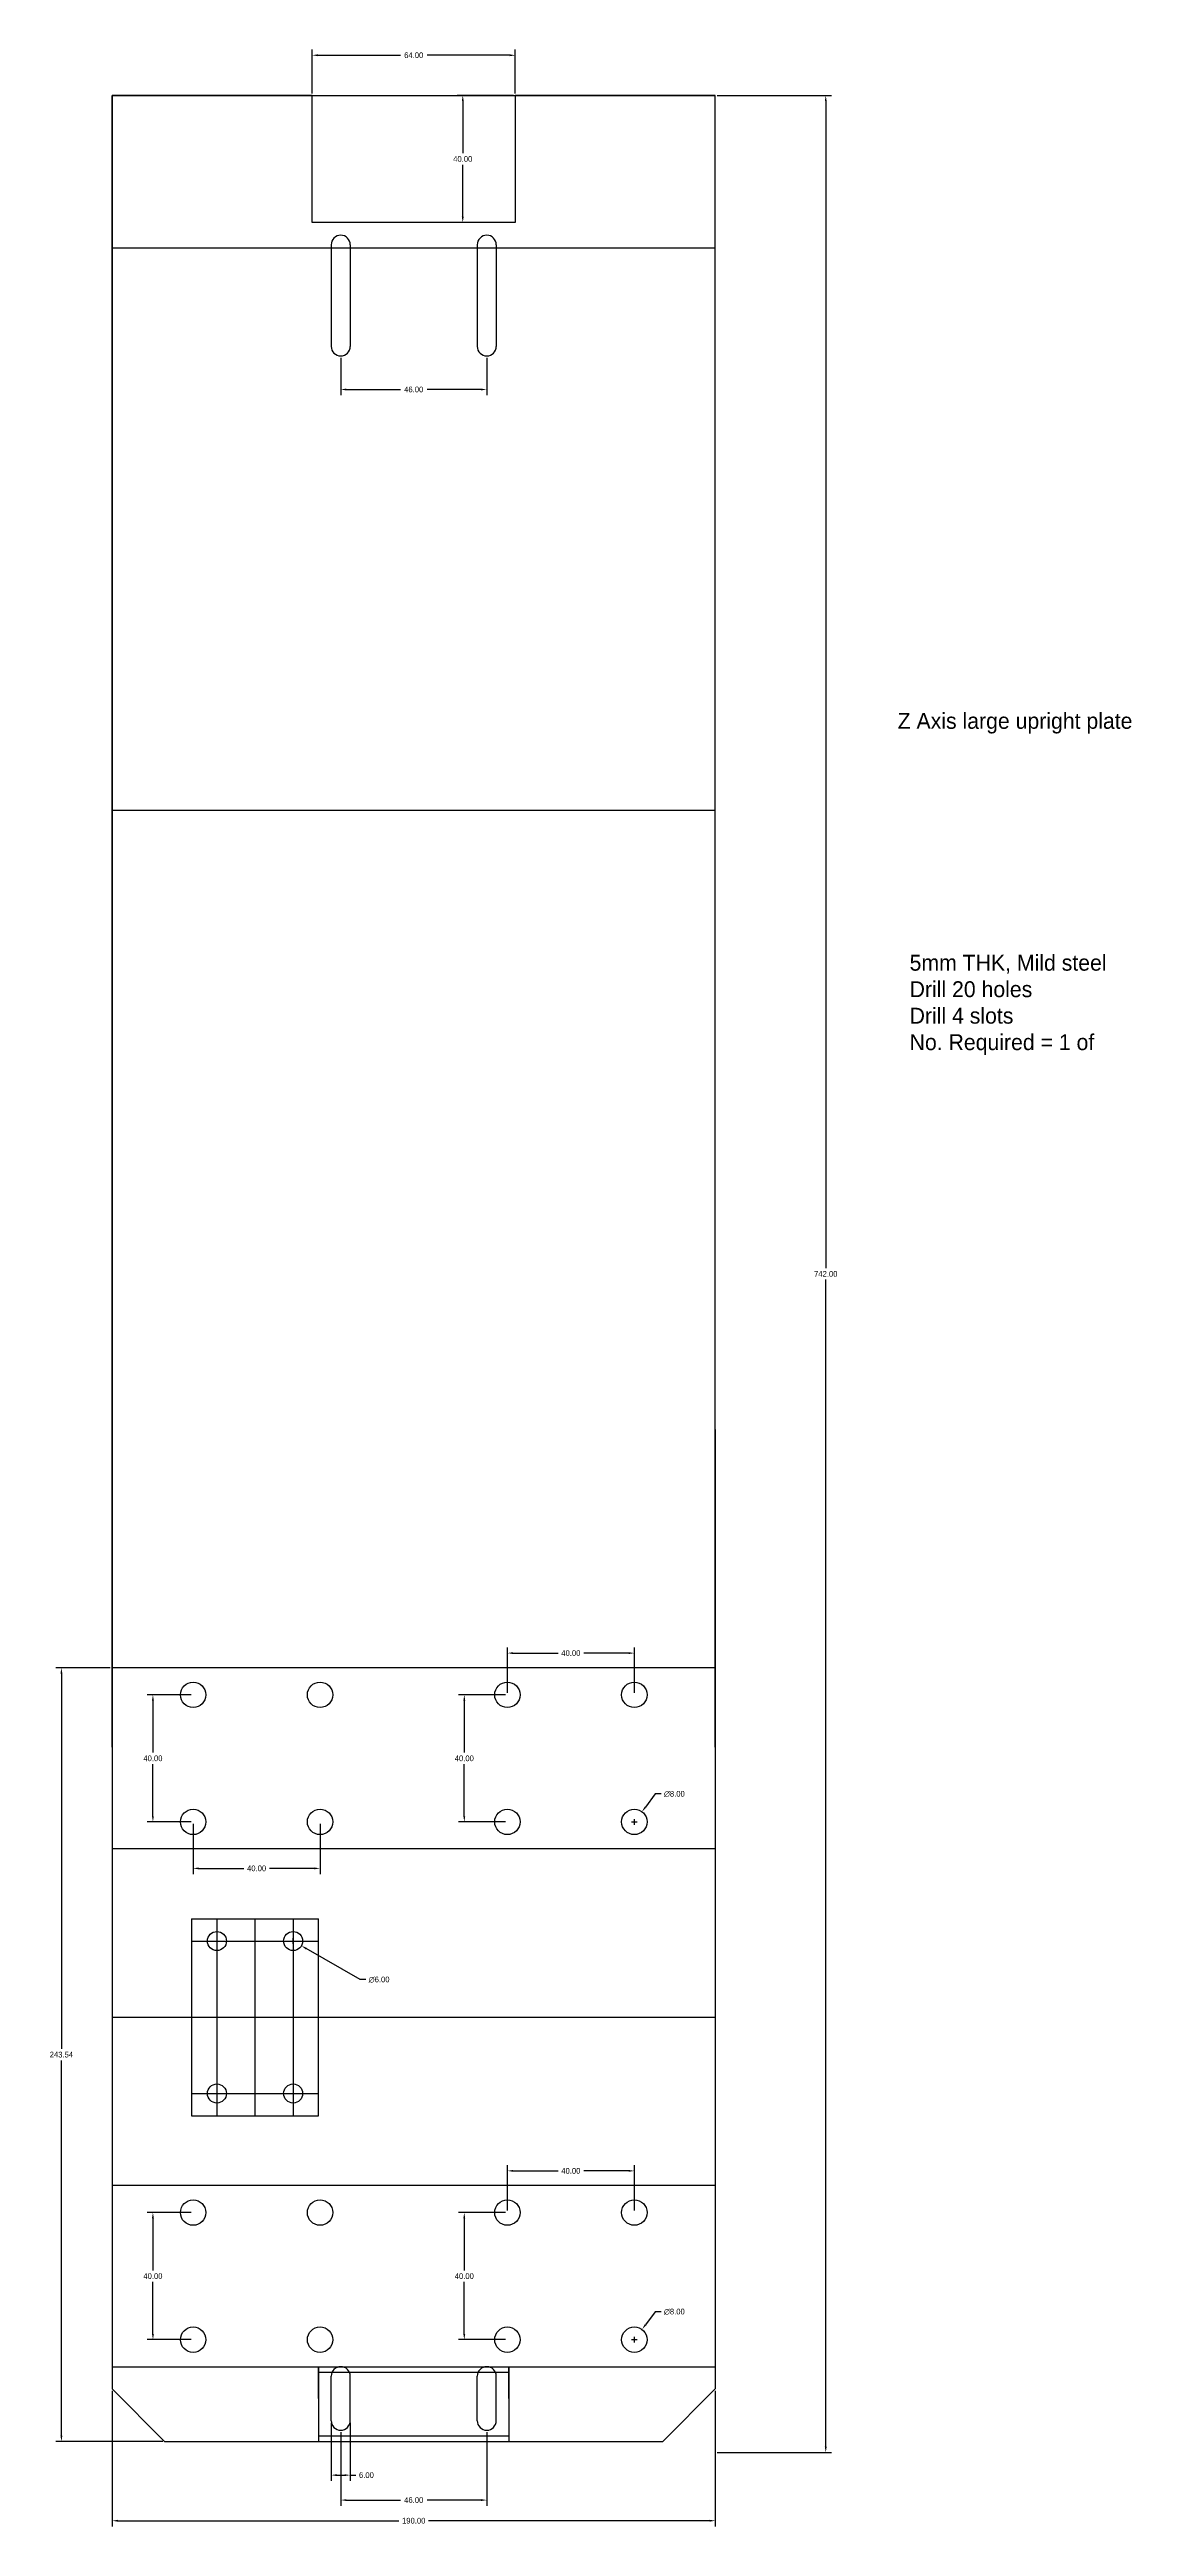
# Model space of a CAD drawing. Header units: inches. Extents: x -250 to 91, y -674 to 106.
import ezdxf

# ---------------------------------------------------------------- set-up
doc = ezdxf.new("R2010")
doc.units = ezdxf.units.IN
doc.header["$MEASUREMENT"] = 0
doc.dimstyles.get("Standard").update_dxf_attribs({"dimscale": 10, "dimtxt": 0.18, "dimasz": 0.18, "dimexe": 0.18, "dimexo": 0.0625, "dimgap": 0.09, "dimtad": 0, "dimtih": 1, "dimtoh": 1, "dimzin": 0, "dimdsep": 46, "dimtxsty": 'Standard', "dimcen": 0.09, "dimadec": 0, "dimazin": 0, "dimtfac": 1, "dimtofl": 0, "dimtmove": 0, "dimatfit": 3, "dimfxl": 1, "dimtolj": 1, "dimtzin": 0, "dimarcsym": 0})

# ---------------------------------------------------------------- blocks, each defined once
blk = doc.blocks.new('*D3')
at = {"color": 0, "lineweight": -2}
for p, q in [((-205.41, -574.93), (-219.25, -574.93)), ((-217.45, -576.73), (-217.45, -593.13)), ((-217.45, -613.13), (-217.45, -596.73)), ((-205.41, -614.93), (-219.25, -614.93))]:
    blk.add_line(p, q, dxfattribs=at)
at = {"color": 0}
for points in [[(-217.75, -576.73), (-217.15, -576.73), (-217.45, -574.93)], [(-217.75, -613.13), (-217.15, -613.13), (-217.45, -614.93)]]:
    blk.add_solid(points, dxfattribs=at)
at = {"layer": 'Defpoints', "color": 0}
for p in [(-217.45, -574.93), (-204.79, -574.93), (-204.79, -614.93)]:
    blk.add_point(p, dxfattribs=at)
at = {"color": 0, "insert": (-217.45, -594.93), "char_height": 1.8, "attachment_point": 5}
blk.add_mtext('\\A1;40.00', dxfattribs=at)
blk = doc.blocks.new('*D4')
at = {"color": 0, "lineweight": -2}
for p, q in [((-105.79, -574.31), (-105.79, -559.99)), ((-65.79, -574.31), (-65.79, -559.99)), ((-103.99, -561.79), (-89.84, -561.79)), ((-67.59, -561.79), (-81.74, -561.79))]:
    blk.add_line(p, q, dxfattribs=at)
at = {"color": 0}
for points in [[(-103.99, -561.49), (-103.99, -562.09), (-105.79, -561.79)], [(-67.59, -561.49), (-67.59, -562.09), (-65.79, -561.79)]]:
    blk.add_solid(points, dxfattribs=at)
at = {"layer": 'Defpoints', "color": 0}
for p in [(-105.79, -561.79), (-105.79, -574.93), (-65.79, -574.93)]:
    blk.add_point(p, dxfattribs=at)
at = {"color": 0, "insert": (-85.79, -561.79), "char_height": 1.8, "attachment_point": 5}
blk.add_mtext('\\A1;40.00', dxfattribs=at)
blk = doc.blocks.new('*D5')
at = {"color": 0, "lineweight": -2}
for p, q in [((-106.41, -574.93), (-121.16, -574.93)), ((-119.36, -576.73), (-119.36, -593.13)), ((-119.36, -613.13), (-119.36, -596.73)), ((-106.41, -614.93), (-121.16, -614.93))]:
    blk.add_line(p, q, dxfattribs=at)
at = {"color": 0}
for points in [[(-119.66, -576.73), (-119.06, -576.73), (-119.36, -574.93)], [(-119.66, -613.13), (-119.06, -613.13), (-119.36, -614.93)]]:
    blk.add_solid(points, dxfattribs=at)
at = {"layer": 'Defpoints', "color": 0}
for p in [(-119.36, -574.93), (-105.79, -574.93), (-105.79, -614.93)]:
    blk.add_point(p, dxfattribs=at)
at = {"color": 0, "insert": (-119.36, -594.93), "char_height": 1.8, "attachment_point": 5}
blk.add_mtext('\\A1;40.00', dxfattribs=at)
blk = doc.blocks.new('*D6')
at = {"color": 0, "lineweight": -2}
for p, q in [((-59.18, -606.14), (-62.3, -610.29)), ((-57.38, -606.14), (-59.18, -606.14)), ((-66.69, -614.93), (-64.89, -614.93)), ((-65.79, -615.83), (-65.79, -614.03))]:
    blk.add_line(p, q, dxfattribs=at)
at = {"color": 0}
blk.add_solid([(-62.54, -610.11), (-62.06, -610.47), (-63.38, -611.73)], dxfattribs=at)
at = {"layer": 'Defpoints', "color": 0}
for p in [(-63.38, -611.73), (-68.19, -618.13)]:
    blk.add_point(p, dxfattribs=at)
at = {"color": 0, "insert": (-53.18, -606.14), "char_height": 1.8, "attachment_point": 5}
blk.add_mtext('\\A1;∅8.00', dxfattribs=at)
blk = doc.blocks.new('*D7')
at = {"color": 0, "lineweight": -2}
for p, q in [((-204.79, -452.56), (-204.79, -468.37)), ((-164.79, -452.56), (-164.79, -468.37)), ((-202.99, -466.57), (-188.84, -466.57)), ((-166.59, -466.57), (-180.74, -466.57))]:
    blk.add_line(p, q, dxfattribs=at)
at = {"color": 0}
for points in [[(-202.99, -466.27), (-202.99, -466.87), (-204.79, -466.57)], [(-166.59, -466.27), (-166.59, -466.87), (-164.79, -466.57)]]:
    blk.add_solid(points, dxfattribs=at)
at = {"layer": 'Defpoints', "color": 0}
for p in [(-204.79, -451.93), (-164.79, -451.93), (-204.79, -466.57)]:
    blk.add_point(p, dxfattribs=at)
at = {"color": 0, "insert": (-184.79, -466.57), "char_height": 1.8, "attachment_point": 5}
blk.add_mtext('\\A1;40.00', dxfattribs=at)
blk = doc.blocks.new('*D8')
at = {"color": 0, "lineweight": -2}
for p, q in [((-205.41, -411.93), (-219.25, -411.93)), ((-217.45, -413.73), (-217.45, -430.13)), ((-217.45, -450.13), (-217.45, -433.73)), ((-205.41, -451.93), (-219.25, -451.93))]:
    blk.add_line(p, q, dxfattribs=at)
at = {"color": 0}
for points in [[(-217.75, -413.73), (-217.15, -413.73), (-217.45, -411.93)], [(-217.75, -450.13), (-217.15, -450.13), (-217.45, -451.93)]]:
    blk.add_solid(points, dxfattribs=at)
at = {"layer": 'Defpoints', "color": 0}
for p in [(-217.45, -411.93), (-204.79, -411.93), (-204.79, -451.93)]:
    blk.add_point(p, dxfattribs=at)
at = {"color": 0, "insert": (-217.45, -431.93), "char_height": 1.8, "attachment_point": 5}
blk.add_mtext('\\A1;40.00', dxfattribs=at)
blk = doc.blocks.new('*D9')
at = {"color": 0, "lineweight": -2}
for p, q in [((-105.79, -411.31), (-105.79, -396.99)), ((-65.79, -411.31), (-65.79, -396.99)), ((-103.99, -398.79), (-89.84, -398.79)), ((-67.59, -398.79), (-81.74, -398.79))]:
    blk.add_line(p, q, dxfattribs=at)
at = {"color": 0}
for points in [[(-103.99, -398.49), (-103.99, -399.09), (-105.79, -398.79)], [(-67.59, -398.49), (-67.59, -399.09), (-65.79, -398.79)]]:
    blk.add_solid(points, dxfattribs=at)
at = {"layer": 'Defpoints', "color": 0}
for p in [(-105.79, -398.79), (-105.79, -411.93), (-65.79, -411.93)]:
    blk.add_point(p, dxfattribs=at)
at = {"color": 0, "insert": (-85.79, -398.79), "char_height": 1.8, "attachment_point": 5}
blk.add_mtext('\\A1;40.00', dxfattribs=at)
blk = doc.blocks.new('*D10')
at = {"color": 0, "lineweight": -2}
for p, q in [((-106.41, -411.93), (-121.16, -411.93)), ((-119.36, -413.73), (-119.36, -430.13)), ((-119.36, -450.13), (-119.36, -433.73)), ((-106.41, -451.93), (-121.16, -451.93))]:
    blk.add_line(p, q, dxfattribs=at)
at = {"color": 0}
for points in [[(-119.66, -413.73), (-119.06, -413.73), (-119.36, -411.93)], [(-119.66, -450.13), (-119.06, -450.13), (-119.36, -451.93)]]:
    blk.add_solid(points, dxfattribs=at)
at = {"layer": 'Defpoints', "color": 0}
for p in [(-119.36, -411.93), (-105.79, -411.93), (-105.79, -451.93)]:
    blk.add_point(p, dxfattribs=at)
at = {"color": 0, "insert": (-119.36, -431.93), "char_height": 1.8, "attachment_point": 5}
blk.add_mtext('\\A1;40.00', dxfattribs=at)
blk = doc.blocks.new('*D11')
at = {"color": 0, "lineweight": -2}
for p, q in [((-59.18, -443.14), (-62.3, -447.29)), ((-57.38, -443.14), (-59.18, -443.14)), ((-66.69, -451.93), (-64.89, -451.93)), ((-65.79, -452.83), (-65.79, -451.03))]:
    blk.add_line(p, q, dxfattribs=at)
at = {"color": 0}
blk.add_solid([(-62.54, -447.11), (-62.06, -447.47), (-63.38, -448.73)], dxfattribs=at)
at = {"layer": 'Defpoints', "color": 0}
for p in [(-63.38, -448.73), (-68.19, -455.13)]:
    blk.add_point(p, dxfattribs=at)
at = {"color": 0, "insert": (-53.18, -443.14), "char_height": 1.8, "attachment_point": 5}
blk.add_mtext('\\A1;∅8.00', dxfattribs=at)
blk = doc.blocks.new('*D12')
at = {"color": 0, "lineweight": -2}
for p, q in [((-103.91, 91.57), (-121.64, 91.57)), ((-119.84, 89.77), (-119.84, 73.37)), ((-119.84, 53.37), (-119.84, 69.77)), ((-103.91, 51.57), (-121.64, 51.57))]:
    blk.add_line(p, q, dxfattribs=at)
at = {"color": 0}
for points in [[(-120.14, 89.77), (-119.54, 89.77), (-119.84, 91.57)], [(-120.14, 53.37), (-119.54, 53.37), (-119.84, 51.57)]]:
    blk.add_solid(points, dxfattribs=at)
at = {"layer": 'Defpoints', "color": 0}
for p in [(-119.84, 91.57), (-103.29, 91.57), (-103.29, 51.57)]:
    blk.add_point(p, dxfattribs=at)
at = {"color": 0, "insert": (-119.84, 71.57), "char_height": 1.8, "attachment_point": 5}
blk.add_mtext('\\A1;40.00', dxfattribs=at)
blk = doc.blocks.new('*D14')
at = {"color": 0, "lineweight": -2}
for p, q in [((-39.66, 91.57), (-3.69, 91.57)), ((-5.49, 89.77), (-5.49, -277.63)), ((-5.49, -648.63), (-5.49, -281.23)), ((-39.66, -650.43), (-3.69, -650.43))]:
    blk.add_line(p, q, dxfattribs=at)
at = {"color": 0}
for points in [[(-5.79, 89.77), (-5.19, 89.77), (-5.49, 91.57)], [(-5.79, -648.63), (-5.19, -648.63), (-5.49, -650.43)]]:
    blk.add_solid(points, dxfattribs=at)
at = {"layer": 'Defpoints', "color": 0}
for p in [(-40.29, 91.57), (-5.49, 91.57), (-40.29, -650.43)]:
    blk.add_point(p, dxfattribs=at)
at = {"color": 0, "insert": (-5.49, -279.43), "char_height": 1.8, "attachment_point": 5}
blk.add_mtext('\\A1;742.00', dxfattribs=at)
blk = doc.blocks.new('*D15')
at = {"color": 0, "lineweight": -2}
for p, q in [((-230.29, -631.06), (-230.29, -673.73)), ((-40.29, -631.06), (-40.29, -673.73)), ((-228.49, -671.93), (-139.94, -671.93)), ((-42.09, -671.93), (-130.64, -671.93))]:
    blk.add_line(p, q, dxfattribs=at)
at = {"color": 0}
for points in [[(-228.49, -671.63), (-228.49, -672.23), (-230.29, -671.93)], [(-42.09, -671.63), (-42.09, -672.23), (-40.29, -671.93)]]:
    blk.add_solid(points, dxfattribs=at)
at = {"layer": 'Defpoints', "color": 0}
for p in [(-230.29, -630.43), (-40.29, -630.43), (-40.29, -671.93)]:
    blk.add_point(p, dxfattribs=at)
at = {"color": 0, "insert": (-135.29, -671.93), "char_height": 1.8, "attachment_point": 5}
blk.add_mtext('\\A1;190.00', dxfattribs=at)
blk = doc.blocks.new('*D16')
at = {"color": 0, "lineweight": -2}
for p, q in [((-230.91, -403.43), (-248.08, -403.43)), ((-246.28, -405.23), (-246.28, -523.4)), ((-246.28, -645.17), (-246.28, -527)), ((-214.37, -646.97), (-248.08, -646.97))]:
    blk.add_line(p, q, dxfattribs=at)
at = {"color": 0}
for points in [[(-246.58, -405.23), (-245.98, -405.23), (-246.28, -403.43)], [(-246.58, -645.17), (-245.98, -645.17), (-246.28, -646.97)]]:
    blk.add_solid(points, dxfattribs=at)
at = {"layer": 'Defpoints', "color": 0}
for p in [(-230.29, -403.43), (-246.28, -646.97), (-213.75, -646.97)]:
    blk.add_point(p, dxfattribs=at)
at = {"color": 0, "insert": (-246.28, -525.2), "char_height": 1.8, "attachment_point": 5}
blk.add_mtext('\\A1;243.54', dxfattribs=at)
blk = doc.blocks.new('*D17')
at = {"color": 0, "lineweight": -2}
for p, q in [((-174.19, -489.43), (-172.39, -489.43)), ((-173.29, -490.33), (-173.29, -488.53)), ((-152.19, -501.59), (-169.13, -491.83)), ((-150.39, -501.59), (-152.19, -501.59))]:
    blk.add_line(p, q, dxfattribs=at)
at = {"color": 0}
blk.add_solid([(-168.98, -491.57), (-169.28, -492.09), (-170.69, -490.93)], dxfattribs=at)
at = {"layer": 'Defpoints', "color": 0}
for p in [(-175.88, -487.93), (-170.69, -490.93)]:
    blk.add_point(p, dxfattribs=at)
at = {"color": 0, "insert": (-146.19, -501.59), "char_height": 1.8, "attachment_point": 5}
blk.add_mtext('\\A1;∅6.00', dxfattribs=at)
blk = doc.blocks.new('*D20')
at = {"color": 0, "lineweight": -2}
for p, q in [((-161.29, -641.06), (-161.29, -659.38)), ((-155.29, -641.06), (-155.29, -659.38)), ((-159.49, -657.58), (-157.09, -657.58)), ((-155.29, -657.58), (-153.49, -657.58))]:
    blk.add_line(p, q, dxfattribs=at)
at = {"color": 0}
for points in [[(-159.49, -657.28), (-159.49, -657.88), (-161.29, -657.58)], [(-157.09, -657.28), (-157.09, -657.88), (-155.29, -657.58)]]:
    blk.add_solid(points, dxfattribs=at)
at = {"layer": 'Defpoints', "color": 0}
for p in [(-161.29, -640.43), (-155.29, -640.43), (-155.29, -657.58)]:
    blk.add_point(p, dxfattribs=at)
at = {"color": 0, "insert": (-150.19, -657.58), "char_height": 1.8, "attachment_point": 5}
blk.add_mtext('\\A1;6.00', dxfattribs=at)
blk = doc.blocks.new('*D22')
at = {"color": 0, "lineweight": -2}
for p, q in [((-158.29, 8.94), (-158.29, -2.8)), ((-112.29, 8.94), (-112.29, -2.8)), ((-156.49, -1), (-139.49, -1)), ((-114.09, -1), (-131.09, -1))]:
    blk.add_line(p, q, dxfattribs=at)
at = {"color": 0}
for points in [[(-156.49, -0.7), (-156.49, -1.3), (-158.29, -1)], [(-114.09, -0.7), (-114.09, -1.3), (-112.29, -1)]]:
    blk.add_solid(points, dxfattribs=at)
at = {"layer": 'Defpoints', "color": 0}
for p in [(-158.29, 9.57), (-112.29, 9.57), (-112.29, -1)]:
    blk.add_point(p, dxfattribs=at)
at = {"color": 0, "insert": (-135.29, -1), "char_height": 1.8, "attachment_point": 5}
blk.add_mtext('\\A1;46.00', dxfattribs=at)
blk = doc.blocks.new('*D23')
at = {"color": 0, "lineweight": -2}
for p, q in [((-167.29, 92.19), (-167.29, 106.02)), ((-165.49, 104.22), (-139.49, 104.22)), ((-105.09, 104.22), (-131.09, 104.22)), ((-103.29, 92.19), (-103.29, 106.02))]:
    blk.add_line(p, q, dxfattribs=at)
at = {"color": 0}
for points in [[(-165.49, 104.52), (-165.49, 103.92), (-167.29, 104.22)], [(-105.09, 104.52), (-105.09, 103.92), (-103.29, 104.22)]]:
    blk.add_solid(points, dxfattribs=at)
at = {"layer": 'Defpoints', "color": 0}
for p in [(-103.29, 104.22), (-167.29, 91.57), (-103.29, 91.57)]:
    blk.add_point(p, dxfattribs=at)
at = {"color": 0, "insert": (-135.29, 104.22), "char_height": 1.8, "attachment_point": 5}
blk.add_mtext('\\A1;64.00', dxfattribs=at)
blk = doc.blocks.new('*D24')
at = {"color": 0, "lineweight": -2}
for p, q in [((-158.29, -644.06), (-158.29, -667.23)), ((-112.29, -644.06), (-112.29, -667.23)), ((-156.49, -665.43), (-139.49, -665.43)), ((-114.09, -665.43), (-131.09, -665.43))]:
    blk.add_line(p, q, dxfattribs=at)
at = {"color": 0}
for points in [[(-156.49, -665.13), (-156.49, -665.73), (-158.29, -665.43)], [(-114.09, -665.13), (-114.09, -665.73), (-112.29, -665.43)]]:
    blk.add_solid(points, dxfattribs=at)
at = {"layer": 'Defpoints', "color": 0}
for p in [(-158.29, -643.43), (-112.29, -643.43), (-112.29, -665.43)]:
    blk.add_point(p, dxfattribs=at)
at = {"color": 0, "insert": (-135.29, -665.43), "char_height": 1.8, "attachment_point": 5}
blk.add_mtext('\\A1;46.00', dxfattribs=at)

msp = doc.modelspace()

# ---------------------------------------------------------------- linework, layer by layer
for p, q in [((-230.285, -428.431), (-230.285, 91.569)), ((-167.285, 91.569), (-230.285, 91.569)), ((-230.285, 91.569), (-230.285, -630.431)), ((-167.285, 61.569), (-167.285, 91.569)), ((-103.285, 91.569), (-103.285, 61.569)), ((-40.285, 91.569), (-103.285, 91.569)), ((-40.285, -428.431), (-40.285, 91.569)), ((-167.285, 51.569), (-167.285, 61.569)), ((-103.285, 61.569), (-103.285, 51.569)), ((-103.285, 51.569), (-167.285, 51.569)), ((-161.285, 44.569), (-161.285, 12.569)), ((-155.285, 44.569), (-155.285, 12.569)), ((-115.285, 44.569), (-115.285, 12.569)), ((-109.285, 44.569), (-109.285, 12.569)), ((-230.285, -428.431), (-230.285, -328.431)), ((-40.285, -328.431), (-40.285, -428.431)), ((-40.285, -428.431), (-40.285, -630.431)), ((-230.285, -630.431), (-213.75, -646.967)), ((-161.285, -640.431), (-161.285, -626.431)), ((-155.285, -640.431), (-155.285, -626.431)), ((-115.285, -640.431), (-115.285, -626.431)), ((-109.285, -640.431), (-109.285, -626.431)), ((-56.821, -646.967), (-40.285, -630.431)), ((-213.75, -646.967), (-56.821, -646.967))]:
    msp.add_line(p, q)
at = {"color": 5}
for p, q in [((-230.285, 91.569), (-40.285, 91.569)), ((-230.285, 43.569), (-40.285, 43.569)), ((-230.285, -133.431), (-40.285, -133.431)), ((-40.285, -403.431), (-230.285, -403.431)), ((-40.285, -460.431), (-230.285, -460.431)), ((-205.285, -482.431), (-165.285, -482.431)), ((-205.285, -482.431), (-205.285, -544.431)), ((-197.285, -482.431), (-197.285, -544.431)), ((-185.285, -544.431), (-185.285, -482.431)), ((-173.285, -482.431), (-173.285, -544.431)), ((-165.285, -544.431), (-165.285, -482.431)), ((-205.285, -489.431), (-165.285, -489.431)), ((-230.285, -513.431), (-40.285, -513.431)), ((-205.285, -537.431), (-165.285, -537.431)), ((-205.285, -544.431), (-165.285, -544.431)), ((-40.285, -566.431), (-230.285, -566.431)), ((-230.285, -623.431), (-40.285, -623.431)), ((-165.285, -633.431), (-165.285, -623.431)), ((-165.285, -623.431), (-165.285, -646.967)), ((-105.285, -623.431), (-105.285, -646.967)), ((-105.285, -633.431), (-105.285, -623.431)), ((-165.285, -625.199), (-105.285, -625.199)), ((-165.285, -645.199), (-105.285, -645.199))]:
    msp.add_line(p, q, dxfattribs=at)
for centre, radius in [((-204.785, -411.931), 4), ((-164.785, -411.931), 4), ((-105.785, -411.931), 4), ((-65.785, -411.931), 4), ((-204.785, -451.931), 4), ((-164.785, -451.931), 4), ((-105.785, -451.931), 4), ((-65.785, -451.931), 4), ((-197.285, -489.431), 3), ((-173.285, -489.431), 3), ((-197.285, -537.431), 3), ((-173.285, -537.431), 3), ((-204.785, -574.931), 4), ((-164.785, -574.931), 4), ((-105.785, -574.931), 4), ((-65.785, -574.931), 4), ((-204.785, -614.931), 4), ((-164.785, -614.931), 4), ((-105.785, -614.931), 4), ((-65.785, -614.931), 4)]:
    msp.add_circle(centre, radius)
for centre, start, end in [((-158.285, 44.569), 0, 180), ((-112.285, 44.569), 0, 180), ((-158.285, 12.569), 180, 0), ((-112.285, 12.569), 180, 0), ((-158.285, -626.431), 0, 180), ((-112.285, -626.431), 0, 180), ((-158.285, -640.431), 180, 0), ((-112.285, -640.431), 180, 0)]:
    msp.add_arc(centre, 3, start, end)

# ---------------------------------------------------------------- texts
at = {"char_height": 5, "attachment_point": 1}
for s, insert, width in [('Z Axis large upright plate', (17.166, -102.82), 285.20329), ('5mm THK, Mild steel\\PDrill 20 holes\\PDrill 4 slots\\PNo. Required = 1 of', (20.926, -178.962), 195.17549)]:
    msp.add_mtext(s, dxfattribs=dict(at, insert=insert, width=width))

# ---------------------------------------------------------------- dimensions: what is measured, and where the dimension line sits
at = {"color": 5}
for base, p1, p2, picture, middle in [((-103.285, 104.221), (-167.285, 91.569), (-103.285, 91.569), '*D23', (-135.285, 104.221)), ((-112.285, -0.999), (-158.285, 9.569), (-112.285, 9.569), '*D22', (-135.285, -0.999)), ((-40.285, -671.935), (-230.285, -630.431), (-40.285, -630.431), '*D15', (-135.285, -671.935)), ((-155.285, -657.579), (-161.285, -640.431), (-155.285, -640.431), '*D20', (-150.185, -657.579)), ((-112.285, -665.435), (-158.285, -643.431), (-112.285, -643.431), '*D24', (-135.285, -665.435))]:
    dim = msp.add_linear_dim(base=base, p1=p1, p2=p2, dimstyle='Standard', dxfattribs=at)
    dim.commit()
    dim.dimension.update_dxf_attribs({"geometry": picture, "text_midpoint": middle})
for base, p1, p2, angle, picture, middle in [((-119.841, 91.569), (-103.285, 51.569), (-103.285, 91.569), 270, '*D12', (-119.841, 71.569)), ((-5.488, 91.569), (-40.285, -650.431), (-40.285, 91.569), 270, '*D14', (-5.488, -279.431)), ((-105.785, -398.788), (-65.785, -411.931), (-105.785, -411.931), 180, '*D9', (-85.785, -398.788)), ((-246.28, -646.967), (-230.285, -403.431), (-213.75, -646.967), 90, '*D16', (-246.28, -525.199)), ((-217.45, -411.931), (-204.785, -451.931), (-204.785, -411.931), 270, '*D8', (-217.45, -431.931)), ((-119.365, -411.931), (-105.785, -451.931), (-105.785, -411.931), 270, '*D10', (-119.365, -431.931)), ((-204.785, -466.568), (-164.785, -451.931), (-204.785, -451.931), 180, '*D7', (-184.785, -466.568)), ((-105.785, -561.788), (-65.785, -574.931), (-105.785, -574.931), 180, '*D4', (-85.785, -561.788)), ((-217.45, -574.931), (-204.785, -614.931), (-204.785, -574.931), 270, '*D3', (-217.45, -594.931)), ((-119.365, -574.931), (-105.785, -614.931), (-105.785, -574.931), 270, '*D5', (-119.365, -594.931))]:
    dim = msp.add_linear_dim(base=base, p1=p1, p2=p2, angle=angle, dimstyle='Standard', dxfattribs=at)
    dim.commit()
    dim.dimension.update_dxf_attribs({"geometry": picture, "text_midpoint": middle})
for p1, p2, picture, middle in [((-68.189, -455.129), (-63.382, -448.733), '*D11', (-53.176, -443.136)), ((-175.885, -487.933), (-170.686, -490.929), '*D17', (-146.192, -501.587)), ((-68.189, -618.129), (-63.382, -611.733), '*D6', (-53.176, -606.136))]:
    dim = msp.add_diameter_dim_2p(p1=p1, p2=p2, dimstyle='Standard', dxfattribs=at)
    dim.commit()
    dim.dimension.update_dxf_attribs({"geometry": picture, "text_midpoint": middle, "dimtype": 163})

doc.saveas('drawing.dxf')
